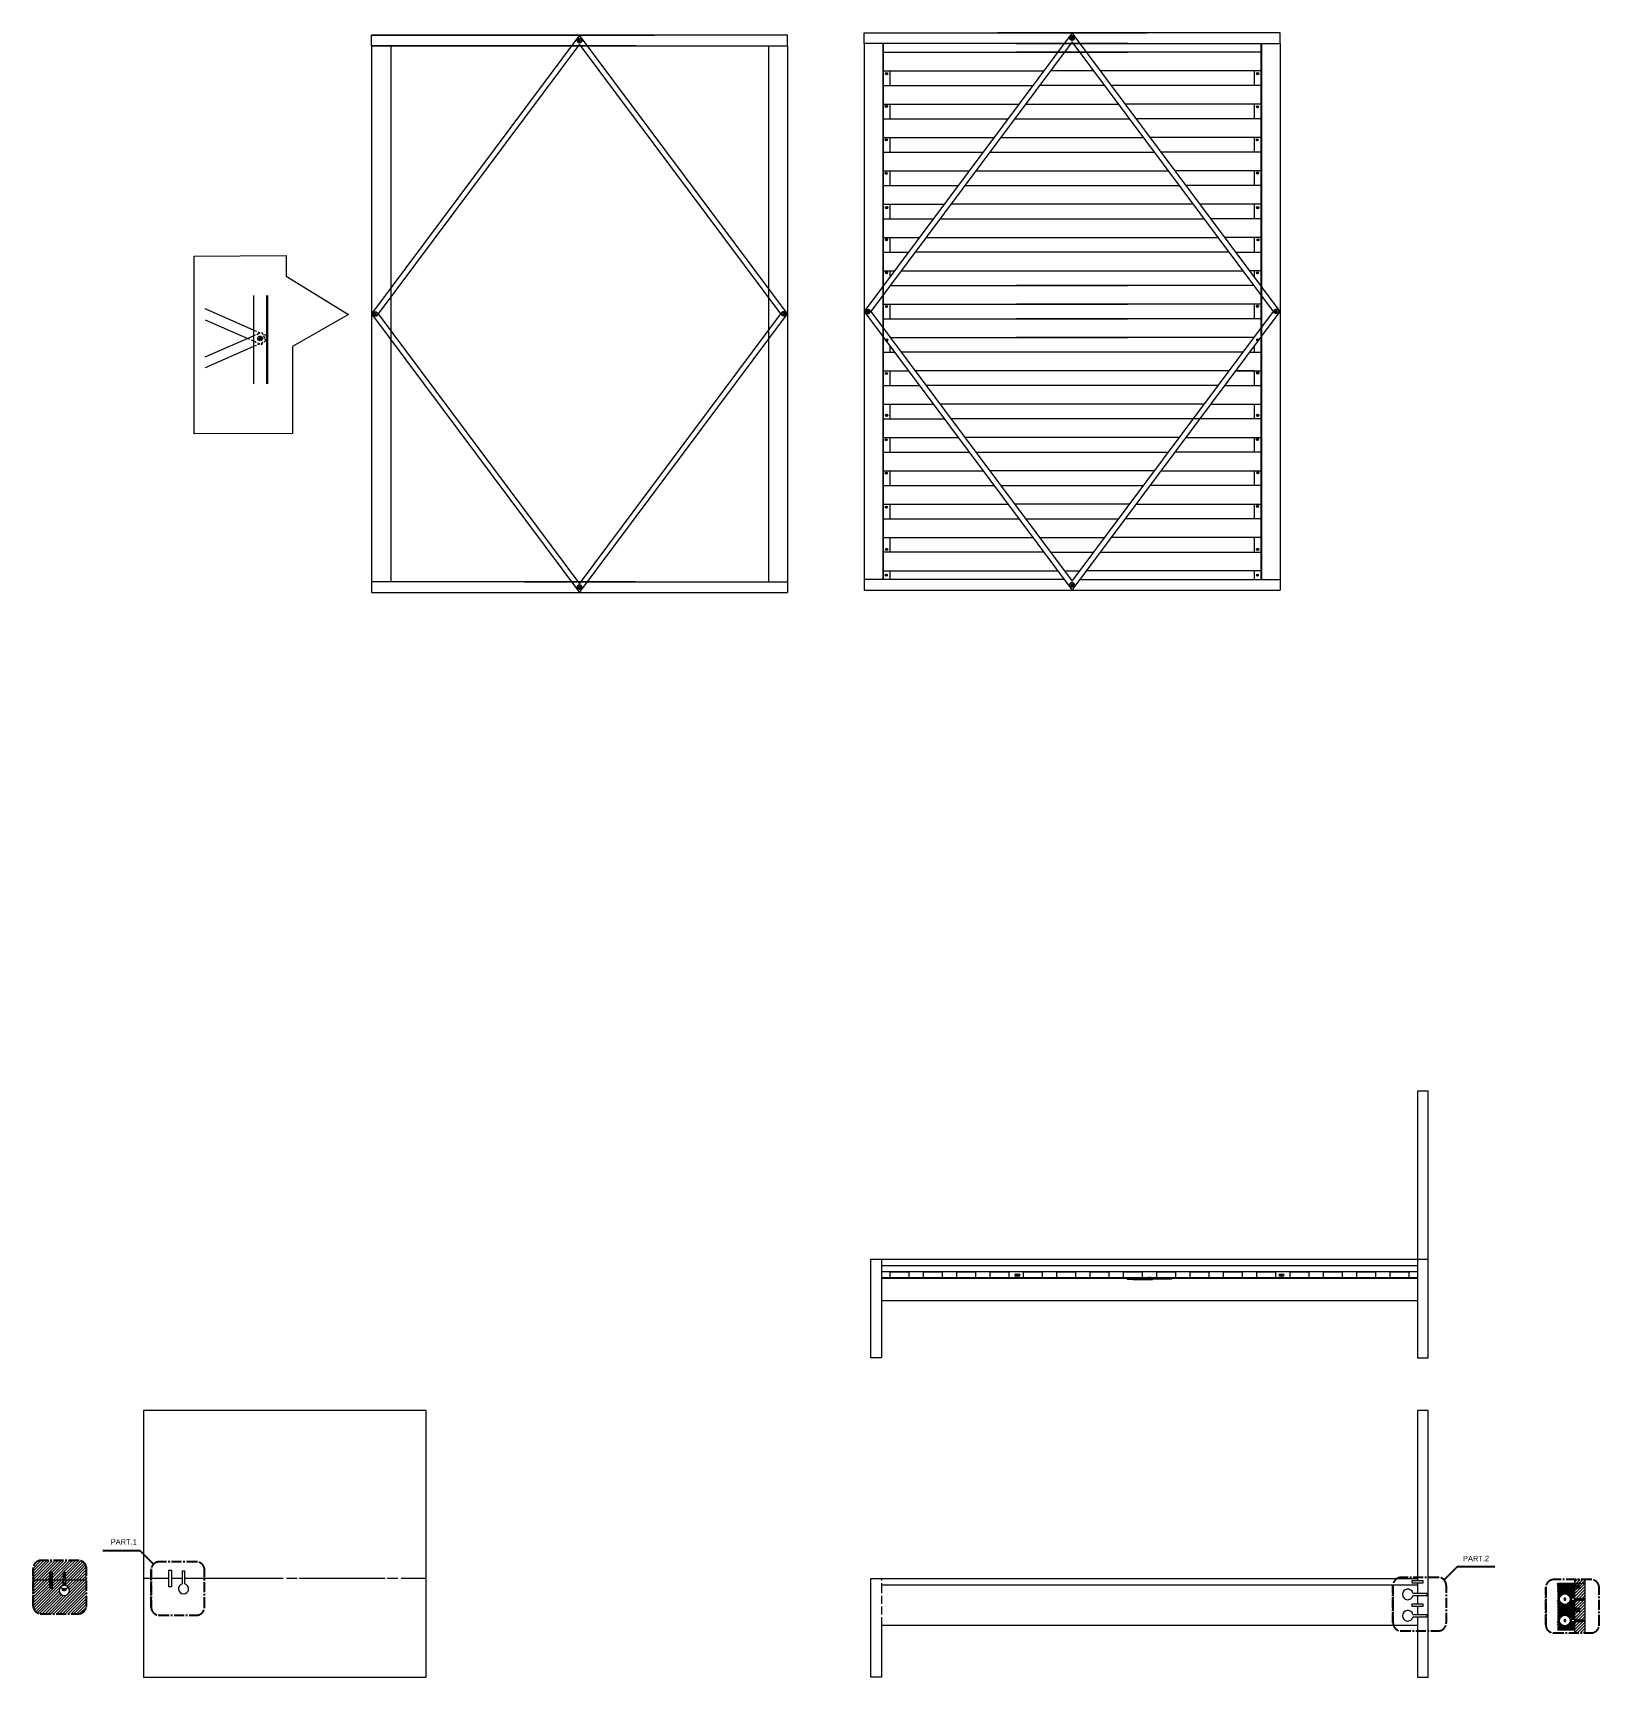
# Model space of a CAD drawing. Header units: millimetres. Extents: x -1233 to 3094, y -223 to 1764.
# Drawn here: x 2506 to 3094, y -223 to 393 of the extents above; entities that cross this region are included whole.
import ezdxf
from ezdxf.enums import TextEntityAlignment as Align

# ---------------------------------------------------------------- set-up
doc = ezdxf.new("R2010")
doc.units = ezdxf.units.MM
doc.linetypes.add('CENTER2', pattern=[1.125, 0.75, -0.125, 0.125, -0.125])
doc.linetypes.add('JIS_02_0.7', pattern=[1.35, 0.75, -0.6])
doc.layers.get('0').update_dxf_attribs({"color": 8})
doc.layers.add('A-SECT A-MCUT', color=7, linetype='Continuous', lineweight=35)
for name, color, linetype in [('campitura', 252, 'Continuous'), ('Campiture', 1, 'Continuous'), ('Struttura letto', 6, 'Continuous'), ('Vano viti', 4, 'Continuous'), ('Viti', 6, 'Continuous')]:
    doc.layers.add(name, color=color, linetype=linetype)
doc.styles.add('ARIAL', font='Arial.ttf')

# ---------------------------------------------------------------- blocks, each defined once
blk = doc.blocks.new('117327')
for p, q in [((40.06, 254.75), (40.08, 254.77)), ((40.08, 254.77), (40.08, 253.87)), ((40.28, 254.47), (40.23, 254.52)), ((40.23, 254.52), (40.23, 254.51)), ((40.24, 254.17), (40.23, 254.29)), ((40.23, 254.15), (40.24, 254.17)), ((40.24, 254.17), (40.29, 254.12)), ((40.3, 254.52), (40.28, 254.47)), ((40.31, 254.17), (40.28, 254.47)), ((40.29, 254.12), (40.31, 254.17)), ((40.35, 254.47), (40.3, 254.52)), ((40.31, 254.17), (40.36, 254.12)), ((40.37, 254.52), (40.35, 254.47)), ((40.38, 254.17), (40.35, 254.47)), ((40.36, 254.12), (40.38, 254.17)), ((40.42, 254.47), (40.37, 254.52)), ((40.38, 254.17), (40.43, 254.12)), ((40.44, 254.52), (40.42, 254.47)), ((40.45, 254.17), (40.42, 254.47)), ((40.43, 254.12), (40.45, 254.17)), ((40.49, 254.47), (40.44, 254.52)), ((40.45, 254.17), (40.5, 254.12)), ((40.51, 254.52), (40.49, 254.47)), ((40.52, 254.17), (40.49, 254.47)), ((40.5, 254.12), (40.52, 254.17)), ((40.56, 254.47), (40.51, 254.52)), ((40.52, 254.17), (40.57, 254.12)), ((40.58, 254.52), (40.56, 254.47)), ((40.59, 254.17), (40.56, 254.47)), ((40.57, 254.12), (40.59, 254.17)), ((40.63, 254.47), (40.58, 254.52)), ((40.59, 254.17), (40.64, 254.12)), ((40.65, 254.52), (40.63, 254.47)), ((40.66, 254.17), (40.63, 254.47)), ((40.64, 254.12), (40.66, 254.17)), ((40.7, 254.47), (40.65, 254.52)), ((40.66, 254.17), (40.71, 254.12)), ((40.72, 254.52), (40.7, 254.47)), ((40.73, 254.17), (40.7, 254.47)), ((40.71, 254.12), (40.73, 254.17)), ((40.77, 254.47), (40.72, 254.52)), ((40.73, 254.17), (40.78, 254.12)), ((40.8, 254.17), (40.77, 254.47)), ((40.77, 254.47), (40.8, 254.47)), ((40.78, 254.12), (40.8, 254.17)), ((40.8, 254.17), (40.8, 254.17)), ((40.83, 254.45), (40.83, 254.2))]:
    blk.add_line(p, q)
blk.add_lwpolyline([(40.08, 254.77), (40.2, 254.77, -0.414214), (40.23, 254.74), (40.23, 253.9, -0.414214), (40.2, 253.87), (40.08, 253.87), (40.06, 253.89, -0.198912), (40.03, 253.96), (40.03, 254.68)], format="xyb")
for centre, radius, start, end in [((40.13, 254.68), 0.1, 135, 180), ((40.8, 254.45), 0.025, 0, 90), ((40.8, 254.2), 0.025, 270, 0)]:
    blk.add_arc(centre, radius, start, end)
blk = doc.blocks.new('*U135')
blk.add_lwpolyline([(-0.02, 0.1), (-0.02, 0.25), (0.03, 0.1), (0.14, -0.5), (0.14, -0.65), (0.09, -0.5), (-0.02, 0.1)])
blk = doc.blocks.new('*U136')
at = {"layer": 'Viti', "color": 0, "linetype": 'ByBlock', "lineweight": -2, "transparency": 16777216}
for p in [(42.38, 270.66), (42.69, 270.66), (42.99, 270.66), (43.3, 270.66), (43.61, 270.66), (43.91, 270.66), (44.22, 270.66), (44.53, 270.66), (44.83, 270.66)]:
    blk.add_blockref('*U135', p, dxfattribs=at)
blk = doc.blocks.new('*U133')
blk.add_lwpolyline([(-0.02, 0.1), (-0.02, 0.25), (0.03, 0.1), (0.14, -0.5), (0.14, -0.65), (0.09, -0.5), (-0.02, 0.1)])
blk = doc.blocks.new('*U134')
at = {"layer": 'Viti', "color": 0, "linetype": 'ByBlock', "lineweight": -2, "transparency": 16777216}
for p in [(42.38, 270.66), (42.69, 270.66), (42.99, 270.66), (43.3, 270.66), (43.61, 270.66), (43.91, 270.66), (44.22, 270.66), (44.53, 270.66), (44.83, 270.66)]:
    blk.add_blockref('*U133', p, dxfattribs=at)
blk = doc.blocks.new('101359')
for p, q in [((40.25, 264.26), (40.25, 265.24)), ((43.85, 265.24), (43.85, 264.26)), ((43.65, 265.15), (40.45, 265.15)), ((43.65, 264.95), (40.45, 264.95)), ((43.65, 264.75), (40.45, 264.75)), ((43.65, 264.55), (40.45, 264.55)), ((43.65, 264.35), (40.45, 264.35))]:
    blk.add_line(p, q)
blk.add_lwpolyline([(44.05, 265, 0.198912), (44.02, 265.08), (43.88, 265.22, 0.198932), (43.81, 265.25), (40.29, 265.25, 0.198544), (40.22, 265.22), (40.08, 265.08, 0.199261), (40.05, 265), (40.05, 264.49, 0.198038), (40.08, 264.42), (40.22, 264.28, 0.199807), (40.29, 264.25), (43.81, 264.25, 0.198893), (43.88, 264.28), (44.02, 264.42, 0.198912), (44.05, 264.49), (44.05, 265)], format="xyb")
blk = doc.blocks.new('*U137')
blk.add_lwpolyline([(-0.01, 0.05), (0, 0.15), (0.04, 0.05), (0.13, -0.45), (0.13, -0.55), (0.08, -0.45), (-0.01, 0.05)])
blk = doc.blocks.new('*U138')
at = {"layer": 'Viti', "color": 0, "linetype": 'ByBlock', "lineweight": -2, "transparency": 16777216}
for p in [(42.38, 270.66), (42.76, 270.66), (43.15, 270.66), (43.53, 270.66), (43.91, 270.66), (44.3, 270.66), (44.68, 270.66)]:
    blk.add_blockref('*U137', p, dxfattribs=at)
blk = doc.blocks.new('101367')
for p, q in [((40.33, 268.19), (40.33, 267.01)), ((40.53, 268), (45.73, 268)), ((40.53, 267.8), (45.73, 267.8)), ((40.53, 267.6), (45.73, 267.6)), ((40.53, 267.4), (45.73, 267.4)), ((40.53, 267.2), (45.73, 267.2)), ((45.93, 268.19), (45.93, 267.01))]:
    blk.add_line(p, q)
blk.add_lwpolyline([(40.3, 268.17), (40.19, 268.06, 0.198912), (40.13, 267.92), (40.13, 267.28, 0.198912), (40.19, 267.14), (40.3, 267.03, 0.198912), (40.37, 267), (45.89, 267, 0.198912), (45.96, 267.03), (46.07, 267.14, 0.198912), (46.13, 267.28), (46.13, 267.92, 0.198912), (46.07, 268.06), (45.96, 268.17, 0.198912), (45.89, 268.2), (40.37, 268.2, 0.198912)], format="xyb", close=True)
blk = doc.blocks.new('114254')
for p, q in [((40.13, 245.68), (40.13, 244.18)), ((40.63, 245.68), (40.13, 245.68)), ((40.13, 245.3), (40.63, 245.3)), ((40.13, 244.55), (40.63, 244.55)), ((40.13, 244.18), (40.63, 244.18)), ((40.63, 245.73), (40.63, 244.13)), ((40.63, 244.18), (40.63, 245.68)), ((40.73, 245.83), (40.73, 244.03)), ((40.73, 245.83), (40.73, 245.83)), ((40.73, 244.03), (40.73, 244.03))]:
    blk.add_line(p, q)
for centre, start, end in [((40.73, 245.73), 90, 180), ((40.73, 244.13), 180, 270)]:
    blk.add_arc(centre, 0.1, start, end)

msp = doc.modelspace()

# ---------------------------------------------------------------- hatches: boundary and pattern name
at = {"layer": 'Campiture'}
h = msp.add_hatch(dxfattribs=at)
h.set_pattern_fill('ANSI31', color=256, scale=0.125)
h.set_pattern_definition([(45, (2505.7437, -1198.4162), (-0.280633, 0.280633), [])])
h.paths.add_polyline_path([(3077.84, -190.63), (3077.84, -192.51), (3077.84, -196.05), (3077.84, -205.63), (3084.33, -205.63), (3084.33, -202.66), (3082.61, -202.66, -0.875292), (3078.68, -202.13, -0.875292), (3082.61, -201.61), (3084.33, -201.61), (3084.33, -198.63), (3082.53, -198.63), (3082.33, -198.43), (3082.33, -197.83), (3082.53, -197.63), (3084.33, -197.63), (3084.33, -194.66), (3082.61, -194.66, -0.875292), (3078.68, -194.13, -0.875292), (3082.61, -193.61), (3084.33, -193.61), (3084.33, -190.63)])

# ---------------------------------------------------------------- linework, layer by layer
for p, q in [((2633.23, 388.39), (2633.23, 392.39)), ((2633.23, 392.39), (2739.23, 392.39)), ((2789.23, 392.39), (2633.23, 392.39)), ((2711.23, 392.39), (2633.23, 287.89)), ((2711.23, 389.05), (2635.72, 287.89)), ((2789.23, 287.89), (2711.23, 392.39)), ((2786.73, 287.89), (2711.23, 389.05)), ((2789.23, 388.39), (2789.23, 392.39)), ((2817.9, 389.3), (2817.9, 393.3)), ((2817.9, 393.3), (2923.9, 393.3)), ((2895.9, 393.3), (2817.9, 288.8)), ((2916.9, 389.3), (2817.9, 389.3)), ((2817.9, 389.3), (2817.9, 188.3)), ((2895.9, 389.96), (2820.4, 288.8)), ((2824.9, 389.3), (2824.9, 188.3)), ((2825.1, 389.3), (2825.1, 188.3)), ((2973.9, 393.3), (2867.9, 393.3)), ((2874.9, 389.3), (2973.9, 389.3)), ((2973.9, 288.8), (2895.9, 393.3)), ((2971.41, 288.8), (2895.9, 389.96)), ((2966.7, 389.3), (2966.7, 188.3)), ((2966.9, 389.3), (2966.9, 188.3)), ((2973.9, 389.3), (2973.9, 393.3)), ((2973.9, 389.3), (2973.9, 188.3)), ((2732.23, 388.39), (2633.23, 388.39)), ((2633.23, 388.39), (2633.23, 187.39)), ((2633.23, 388.39), (2789.23, 388.39)), ((2640.43, 388.39), (2640.43, 187.39)), ((2782.03, 388.39), (2782.03, 187.39)), ((2789.23, 388.39), (2789.23, 187.39)), ((2825.1, 386.05), (2916.7, 386.05)), ((2966.7, 386.05), (2875.1, 386.05)), ((2825.1, 379.05), (2885.26, 379.05)), ((2827.6, 379.05), (2827.6, 373.55)), ((2904.04, 379.05), (2887.76, 379.05)), ((2966.7, 379.05), (2906.54, 379.05)), ((2964.2, 379.05), (2964.2, 373.55)), ((2825.1, 373.55), (2881.16, 373.55)), ((2908.15, 373.55), (2883.65, 373.55)), ((2966.7, 373.55), (2910.64, 373.55)), ((2825.1, 366.55), (2875.93, 366.55)), ((2827.6, 366.55), (2827.6, 361.05)), ((2878.43, 366.55), (2913.37, 366.55)), ((2966.7, 366.55), (2915.87, 366.55)), ((2964.2, 366.55), (2964.2, 361.05)), ((2825.1, 361.05), (2871.83, 361.05)), ((2874.32, 361.05), (2917.48, 361.05)), ((2966.7, 361.05), (2919.97, 361.05)), ((2825.1, 354.05), (2866.6, 354.05)), ((2827.6, 354.05), (2827.6, 348.55)), ((2869.1, 354.05), (2922.7, 354.05)), ((2966.7, 354.05), (2925.2, 354.05)), ((2964.2, 354.05), (2964.2, 348.55)), ((2825.1, 348.55), (2862.5, 348.55)), ((2864.99, 348.55), (2926.81, 348.55)), ((2966.7, 348.55), (2929.3, 348.55)), ((2825.1, 341.55), (2857.27, 341.55)), ((2827.6, 341.55), (2827.6, 336.05)), ((2859.77, 341.55), (2932.03, 341.55)), ((2966.7, 341.55), (2934.53, 341.55)), ((2964.2, 341.55), (2964.2, 336.05)), ((2825.1, 336.05), (2853.17, 336.05)), ((2855.66, 336.05), (2936.14, 336.05)), ((2966.7, 336.05), (2938.63, 336.05)), ((2825.1, 329.05), (2847.94, 329.05)), ((2827.6, 329.05), (2827.6, 323.55)), ((2941.36, 329.05), (2850.44, 329.05)), ((2966.7, 329.05), (2943.86, 329.05)), ((2964.2, 329.05), (2964.2, 323.55)), ((2825.1, 323.55), (2843.84, 323.55)), ((2846.33, 323.55), (2945.47, 323.55)), ((2966.7, 323.55), (2947.96, 323.55)), ((2825.1, 316.55), (2838.61, 316.55)), ((2827.6, 316.55), (2827.6, 311.05)), ((2841.11, 316.55), (2950.69, 316.55)), ((2966.7, 316.55), (2953.19, 316.55)), ((2964.2, 316.55), (2964.2, 311.05)), ((2566.67, 309.62), (2601.23, 309.77)), ((2566.69, 242.88), (2566.67, 309.62)), ((2601.23, 309.77), (2601.25, 302.02)), ((2825.1, 311.05), (2834.51, 311.05)), ((2954.8, 311.05), (2837, 311.05)), ((2957.29, 311.05), (2966.7, 311.05)), ((2825.1, 304.05), (2829.28, 304.05)), ((2827.6, 304.05), (2827.6, 301.8)), ((2831.78, 304.05), (2960.02, 304.05)), ((2966.7, 304.05), (2962.52, 304.05)), ((2964.2, 304.05), (2964.2, 301.8)), ((2601.25, 302.02), (2624.63, 287.64)), ((2827.67, 298.55), (2916.7, 298.55)), ((2964.13, 298.55), (2875.1, 298.55)), ((2589.01, 294.87), (2589.01, 261.67)), ((2593.88, 294.87), (2593.88, 261.67)), ((2594.27, 294.87), (2594.27, 261.67)), ((2825.1, 291.55), (2916.7, 291.55)), ((2827.6, 291.55), (2827.6, 286.05)), ((2966.7, 291.55), (2875.1, 291.55)), ((2964.2, 291.55), (2964.2, 286.05)), ((2624.63, 287.64), (2603.65, 275.66)), ((2633.23, 287.89), (2711.23, 183.39)), ((2635.72, 287.89), (2711.23, 186.74)), ((2711.23, 183.39), (2789.23, 287.89)), ((2711.23, 186.74), (2786.73, 287.89)), ((2817.9, 288.8), (2895.9, 184.3)), ((2820.4, 288.8), (2895.9, 187.65)), ((2825.1, 286.05), (2916.7, 286.05)), ((2966.7, 286.05), (2875.1, 286.05)), ((2895.9, 184.3), (2973.9, 288.8)), ((2895.9, 187.65), (2971.41, 288.8)), ((2827.67, 279.05), (2916.7, 279.05)), ((2964.13, 279.05), (2875.1, 279.05)), ((2603.65, 275.66), (2603.65, 243.05)), ((2825.1, 273.55), (2829.28, 273.55)), ((2827.6, 275.81), (2827.6, 273.55)), ((2960.02, 273.55), (2831.78, 273.55)), ((2962.52, 273.55), (2966.9, 273.55)), ((2964.2, 275.81), (2964.2, 273.55)), ((2825.1, 266.55), (2834.51, 266.55)), ((2827.6, 266.55), (2827.6, 261.05)), ((2954.8, 266.55), (2837, 266.55)), ((2964.2, 266.55), (2957.29, 266.55)), ((2957.29, 266.55), (2966.7, 266.55)), ((2964.2, 266.55), (2964.2, 261.05)), ((2825.1, 261.05), (2838.61, 261.05)), ((2950.69, 261.05), (2841.11, 261.05)), ((2953.19, 261.05), (2966.7, 261.05)), ((2825.1, 254.05), (2843.84, 254.05)), ((2827.6, 254.05), (2827.6, 248.55)), ((2945.47, 254.05), (2846.33, 254.05)), ((2947.96, 254.05), (2966.7, 254.05)), ((2964.2, 254.05), (2964.2, 248.55)), ((2825.1, 248.55), (2847.94, 248.55)), ((2966.7, 248.55), (2850.44, 248.55)), ((2603.65, 243.05), (2566.69, 242.88)), ((2825.1, 241.55), (2853.17, 241.55)), ((2827.6, 241.55), (2827.6, 236.05)), ((2936.14, 241.55), (2855.66, 241.55)), ((2938.63, 241.55), (2966.7, 241.55)), ((2964.2, 241.55), (2964.2, 236.05)), ((2825.1, 236.05), (2857.27, 236.05)), ((2859.77, 236.05), (2932.03, 236.05)), ((2966.7, 236.05), (2934.53, 236.05)), ((2825.1, 229.05), (2862.5, 229.05)), ((2827.6, 229.05), (2827.6, 223.55)), ((2926.81, 229.05), (2864.99, 229.05)), ((2929.3, 229.05), (2966.7, 229.05)), ((2964.2, 229.05), (2964.2, 223.55)), ((2825.1, 223.55), (2866.6, 223.55)), ((2869.1, 223.55), (2922.7, 223.55)), ((2966.7, 223.55), (2925.2, 223.55)), ((2825.1, 216.55), (2871.83, 216.55)), ((2827.6, 216.55), (2827.6, 211.05)), ((2917.48, 216.55), (2874.32, 216.55)), ((2919.97, 216.55), (2966.7, 216.55)), ((2964.2, 216.55), (2964.2, 211.05)), ((2825.1, 211.05), (2875.93, 211.05)), ((2878.43, 211.05), (2913.37, 211.05)), ((2966.7, 211.05), (2915.87, 211.05)), ((2825.1, 204.05), (2881.16, 204.05)), ((2827.6, 204.05), (2827.6, 198.55)), ((2883.65, 204.05), (2908.15, 204.05)), ((2966.7, 204.05), (2910.64, 204.05)), ((2964.2, 204.05), (2964.2, 198.55)), ((2885.26, 198.55), (2825.1, 198.55)), ((2887.76, 198.55), (2904.04, 198.55)), ((2906.54, 198.55), (2966.7, 198.55)), ((2964.2, 198.55), (2966.7, 198.55)), ((2825.1, 191.55), (2890.49, 191.55)), ((2827.6, 191.55), (2827.6, 188.3)), ((2892.99, 191.55), (2898.82, 191.55)), ((2966.7, 191.55), (2901.31, 191.55)), ((2964.2, 191.55), (2964.2, 188.3)), ((2633.23, 187.39), (2633.23, 183.39)), ((2732.03, 187.39), (2633.23, 187.39)), ((2690.43, 187.39), (2789.23, 187.39)), ((2789.23, 187.39), (2789.23, 183.39)), ((2817.9, 188.3), (2817.9, 184.3)), ((2892.92, 188.3), (2817.9, 188.3)), ((2898.89, 188.3), (2973.9, 188.3)), ((2973.9, 188.3), (2973.9, 184.3)), ((2633.23, 183.39), (2789.23, 183.39)), ((2817.9, 184.3), (2973.9, 184.3)), ((3025.4, -66.61), (3029.4, -66.61)), ((3025.4, -71.36), (2824.4, -71.36)), ((3025.4, -73.66), (2824.4, -73.66)), ((3025.4, -73.86), (2824.4, -73.86)), ((2918.71, -74.06), (2923.72, -74.06)), ((2824.4, -82.11), (3025.4, -82.11)), ((3084.33, -188.13), (3088.33, -188.13)), ((2824.4, -203.84), (3025.4, -203.84)), ((3077.84, -205.63), (3084.33, -205.63))]:
    msp.add_line(p, q)
for points in [[(2711.34, 390.06), (2711.34, 390.3, -0.414214), (2711.36, 390.32), (2711.6, 390.32, 0.414214), (2711.62, 390.34), (2711.62, 390.49, 0.414214), (2711.6, 390.51), (2711.36, 390.51, -0.414214), (2711.34, 390.53), (2711.34, 390.77, 0.414214), (2711.32, 390.79), (2711.16, 390.79, 0.414214), (2711.15, 390.77), (2711.15, 390.53, -0.414214), (2711.13, 390.51), (2710.88, 390.51, 0.414214), (2710.87, 390.49), (2710.87, 390.34, 0.414214), (2710.88, 390.32), (2711.13, 390.32, -0.414214), (2711.15, 390.3), (2711.15, 390.06, 0.414214), (2711.16, 390.04), (2711.32, 390.04, 0.414214)], [(2896.02, 390.97), (2896.02, 391.21, -0.414214), (2896.04, 391.23), (2896.28, 391.23, 0.414214), (2896.3, 391.25), (2896.3, 391.4, 0.414214), (2896.28, 391.42), (2896.04, 391.42, -0.414214), (2896.02, 391.44), (2896.02, 391.68, 0.414214), (2896, 391.7), (2895.84, 391.7, 0.414214), (2895.82, 391.68), (2895.82, 391.44, -0.414214), (2895.8, 391.42), (2895.56, 391.42, 0.414214), (2895.54, 391.4), (2895.54, 391.25, 0.414214), (2895.56, 391.23), (2895.8, 391.23, -0.414214), (2895.82, 391.21), (2895.82, 390.97, 0.414214), (2895.84, 390.95), (2896, 390.95, 0.414214)], [(2826.4, 327.53), (2826.4, 327.65, -0.414214), (2826.41, 327.66), (2826.53, 327.66, 0.414214), (2826.54, 327.67), (2826.54, 327.75, 0.414214), (2826.53, 327.76), (2826.41, 327.76, -0.414214), (2826.4, 327.77), (2826.4, 327.9, 0.414214), (2826.39, 327.91), (2826.31, 327.91, 0.414214), (2826.3, 327.9), (2826.3, 327.77, -0.414214), (2826.29, 327.76), (2826.17, 327.76, 0.414214), (2826.16, 327.75), (2826.16, 327.67, 0.414214), (2826.17, 327.66), (2826.29, 327.66, -0.414214), (2826.3, 327.65), (2826.3, 327.53, 0.414214), (2826.31, 327.52), (2826.39, 327.52, 0.414214)], [(2965.4, 327.53), (2965.4, 327.65, 0.414214), (2965.39, 327.66), (2965.27, 327.66, -0.414214), (2965.26, 327.67), (2965.26, 327.75, -0.414214), (2965.27, 327.76), (2965.39, 327.76, 0.414214), (2965.4, 327.77), (2965.4, 327.9, -0.414214), (2965.41, 327.91), (2965.49, 327.91, -0.414214), (2965.5, 327.9), (2965.5, 327.77, 0.414214), (2965.51, 327.76), (2965.63, 327.76, -0.414214), (2965.64, 327.75), (2965.64, 327.67, -0.414214), (2965.63, 327.66), (2965.51, 327.66, 0.414214), (2965.5, 327.65), (2965.5, 327.53, -0.414214), (2965.49, 327.52), (2965.41, 327.52, -0.414214)], [(2634.72, 287.51), (2634.72, 287.76, -0.414214), (2634.74, 287.78), (2634.98, 287.78, 0.414214), (2635, 287.79), (2635, 287.95, 0.414214), (2634.98, 287.97), (2634.74, 287.97, -0.414214), (2634.72, 287.99), (2634.72, 288.23, 0.414214), (2634.7, 288.25), (2634.54, 288.25, 0.414214), (2634.52, 288.23), (2634.52, 287.99, -0.414214), (2634.51, 287.97), (2634.26, 287.97, 0.414214), (2634.24, 287.95), (2634.24, 287.79, 0.414214), (2634.26, 287.78), (2634.51, 287.78, -0.414214), (2634.52, 287.76), (2634.52, 287.51, 0.414214), (2634.54, 287.5), (2634.7, 287.5, 0.414214)], [(2787.88, 287.59), (2787.88, 287.84, -0.414214), (2787.9, 287.85), (2788.14, 287.85, 0.414214), (2788.16, 287.87), (2788.16, 288.03, 0.414214), (2788.14, 288.05), (2787.9, 288.05, -0.414214), (2787.88, 288.07), (2787.88, 288.31, 0.414214), (2787.86, 288.33), (2787.7, 288.33, 0.414214), (2787.68, 288.31), (2787.68, 288.07, -0.414214), (2787.66, 288.05), (2787.42, 288.05, 0.414214), (2787.4, 288.03), (2787.4, 287.87, 0.414214), (2787.42, 287.85), (2787.66, 287.85, -0.414214), (2787.68, 287.84), (2787.68, 287.59, 0.414214), (2787.7, 287.57), (2787.86, 287.57, 0.414214)], [(2819.4, 288.43), (2819.4, 288.67, -0.414214), (2819.41, 288.69), (2819.66, 288.69, 0.414214), (2819.68, 288.71), (2819.68, 288.86, 0.414214), (2819.66, 288.88), (2819.41, 288.88, -0.414214), (2819.4, 288.9), (2819.4, 289.14, 0.414214), (2819.38, 289.16), (2819.22, 289.16, 0.414214), (2819.2, 289.14), (2819.2, 288.9, -0.414214), (2819.18, 288.88), (2818.94, 288.88, 0.414214), (2818.92, 288.86), (2818.92, 288.71, 0.414214), (2818.94, 288.69), (2819.18, 288.69, -0.414214), (2819.2, 288.67), (2819.2, 288.43, 0.414214), (2819.22, 288.41), (2819.38, 288.41, 0.414214)], [(2972.55, 288.51), (2972.55, 288.75, -0.414214), (2972.57, 288.77), (2972.81, 288.77, 0.414214), (2972.83, 288.79), (2972.83, 288.94, 0.414214), (2972.81, 288.96), (2972.57, 288.96, -0.414214), (2972.55, 288.98), (2972.55, 289.22, 0.414214), (2972.53, 289.24), (2972.38, 289.24, 0.414214), (2972.36, 289.22), (2972.36, 288.98, -0.414214), (2972.34, 288.96), (2972.1, 288.96, 0.414214), (2972.08, 288.94), (2972.08, 288.79, 0.414214), (2972.1, 288.77), (2972.34, 288.77, -0.414214), (2972.36, 288.75), (2972.36, 288.51, 0.414214), (2972.38, 288.49), (2972.53, 288.49, 0.414214)], [(2591.54, 278.38), (2591.54, 278.62, -0.414214), (2591.56, 278.64), (2591.8, 278.64, 0.414214), (2591.82, 278.66), (2591.82, 278.82, 0.414214), (2591.8, 278.84), (2591.56, 278.84, -0.414214), (2591.54, 278.86), (2591.54, 279.1, 0.414214), (2591.52, 279.12), (2591.37, 279.12, 0.414214), (2591.35, 279.1), (2591.35, 278.86, -0.414214), (2591.33, 278.84), (2591.09, 278.84, 0.414214), (2591.07, 278.82), (2591.07, 278.66, 0.414214), (2591.09, 278.64), (2591.33, 278.64, -0.414214), (2591.35, 278.62), (2591.35, 278.38, 0.414214), (2591.37, 278.36), (2591.52, 278.36, 0.414214)], [(2826.4, 249.71), (2826.4, 249.84, -0.414214), (2826.41, 249.85), (2826.53, 249.85, 0.414214), (2826.54, 249.86), (2826.54, 249.94, 0.414214), (2826.53, 249.95), (2826.41, 249.95, -0.414214), (2826.4, 249.96), (2826.4, 250.08, 0.414214), (2826.39, 250.09), (2826.31, 250.09, 0.414214), (2826.3, 250.08), (2826.3, 249.96, -0.414214), (2826.29, 249.95), (2826.17, 249.95, 0.414214), (2826.16, 249.94), (2826.16, 249.86, 0.414214), (2826.17, 249.85), (2826.29, 249.85, -0.414214), (2826.3, 249.84), (2826.3, 249.71, 0.414214), (2826.31, 249.7), (2826.39, 249.7, 0.414214)], [(2965.4, 249.71), (2965.4, 249.84, 0.414214), (2965.39, 249.85), (2965.27, 249.85, -0.414214), (2965.26, 249.86), (2965.26, 249.94, -0.414214), (2965.27, 249.95), (2965.39, 249.95, 0.414214), (2965.4, 249.96), (2965.4, 250.08, -0.414214), (2965.41, 250.09), (2965.49, 250.09, -0.414214), (2965.5, 250.08), (2965.5, 249.96, 0.414214), (2965.51, 249.95), (2965.63, 249.95, -0.414214), (2965.64, 249.94), (2965.64, 249.86, -0.414214), (2965.63, 249.85), (2965.51, 249.85, 0.414214), (2965.5, 249.84), (2965.5, 249.71, -0.414214), (2965.49, 249.7), (2965.41, 249.7, -0.414214)], [(2711.29, 185.08), (2711.29, 185.32, -0.414214), (2711.31, 185.34), (2711.56, 185.34, 0.414214), (2711.58, 185.36), (2711.58, 185.51, 0.414214), (2711.56, 185.53), (2711.31, 185.53, -0.414214), (2711.29, 185.55), (2711.29, 185.79, 0.414214), (2711.28, 185.81), (2711.12, 185.81, 0.414214), (2711.1, 185.79), (2711.1, 185.55, -0.414214), (2711.08, 185.53), (2710.84, 185.53, 0.414214), (2710.82, 185.51), (2710.82, 185.36, 0.414214), (2710.84, 185.34), (2711.08, 185.34, -0.414214), (2711.1, 185.32), (2711.1, 185.08, 0.414214), (2711.12, 185.06), (2711.28, 185.06, 0.414214)], [(2895.97, 185.99), (2895.97, 186.23, -0.414214), (2895.99, 186.25), (2896.23, 186.25, 0.414214), (2896.25, 186.27), (2896.25, 186.43, 0.414214), (2896.23, 186.45), (2895.99, 186.45, -0.414214), (2895.97, 186.47), (2895.97, 186.71, 0.414214), (2895.95, 186.73), (2895.8, 186.73, 0.414214), (2895.78, 186.71), (2895.78, 186.47, -0.414214), (2895.76, 186.45), (2895.52, 186.45, 0.414214), (2895.5, 186.43), (2895.5, 186.27, 0.414214), (2895.52, 186.25), (2895.76, 186.25, -0.414214), (2895.78, 186.23), (2895.78, 185.99, 0.414214), (2895.8, 185.97), (2895.95, 185.97, 0.414214)], [(2875.58, -72.56), (2875.46, -72.56, -0.414214), (2875.45, -72.55), (2875.45, -72.42, 0.414214), (2875.44, -72.41), (2875.36, -72.41, 0.414214), (2875.35, -72.42), (2875.35, -72.55, -0.414214), (2875.34, -72.56), (2875.21, -72.56, 0.414214), (2875.2, -72.57), (2875.2, -72.65, 0.414214), (2875.21, -72.66), (2875.34, -72.66, -0.414214), (2875.35, -72.67), (2875.35, -72.79, 0.414214), (2875.36, -72.8), (2875.44, -72.8, 0.414214), (2875.45, -72.79), (2875.45, -72.67, -0.414214), (2875.46, -72.66), (2875.58, -72.66, 0.414214), (2875.59, -72.65), (2875.59, -72.57, 0.414214)], [(2974.58, -72.56), (2974.46, -72.56, -0.414214), (2974.45, -72.55), (2974.45, -72.42, 0.414214), (2974.44, -72.41), (2974.36, -72.41, 0.414214), (2974.35, -72.42), (2974.35, -72.55, -0.414214), (2974.34, -72.56), (2974.21, -72.56, 0.414214), (2974.2, -72.57), (2974.2, -72.65, 0.414214), (2974.21, -72.66), (2974.34, -72.66, -0.414214), (2974.35, -72.67), (2974.35, -72.79, 0.414214), (2974.36, -72.8), (2974.44, -72.8, 0.414214), (2974.45, -72.79), (2974.45, -72.67, -0.414214), (2974.46, -72.66), (2974.58, -72.66, 0.414214), (2974.59, -72.65), (2974.59, -72.57, 0.414214)]]:
    msp.add_lwpolyline(points, format="xyb", close=True)
for points in [[(2589.01, 281.82), (2570.83, 289.76)], [(2570.83, 285.72), (2586.81, 278.74)], [(2570.83, 271.76), (2589.01, 279.7)], [(2589.01, 275.65), (2570.83, 267.71)], [(3025.4, -103.61), (3029.4, -103.61), (3029.4, -3.61), (3025.4, -3.61), (3025.4, -103.61)], [(2820.4, -103.61), (2820.4, -66.61), (2824.4, -66.61), (2824.4, -103.61), (2820.4, -103.61)], [(2824.4, -66.61), (3025.4, -66.61), (3025.4, -69.11), (2824.4, -69.11)], [(2874.72, -72.28), (2875.02, -72.28)], [(2875.02, -72.93), (2874.72, -72.93)], [(2875.78, -72.28), (2876.07, -72.28)], [(2876.07, -72.93), (2875.78, -72.93)], [(2931.09, -74.06), (2923.72, -74.06), (2923.72, -73.86)], [(2933.16, -73.86), (2933.16, -74.06), (2931.09, -74.06), (2931.09, -73.86)], [(2973.72, -72.28), (2974.02, -72.28)], [(2974.02, -72.93), (2973.72, -72.93)], [(2974.78, -72.28), (2975.07, -72.28)], [(2975.07, -72.93), (2974.78, -72.93)], [(2916.63, -74.06), (2918.71, -74.06), (2918.71, -74.26), (2916.63, -74.26), (2916.63, -74.06)], [(2918.71, -74.26), (2926.07, -74.26), (2926.07, -74.06)], [(2653.74, -186.34), (2653.74, -123.34), (2547.74, -123.34), (2547.74, -186.34)], [(3025.4, -223.34), (3029.4, -223.34), (3029.4, -123.34), (3025.4, -123.34), (3025.4, -187.09)], [(2557.14, -186.34), (2547.74, -186.34), (2547.74, -223.34), (2653.74, -223.34)], [(2562.34, -186.34), (2558.34, -186.34)], [(2600.14, -186.34), (2563.14, -186.34)], [(2605.34, -186.34), (2601.34, -186.34)], [(2638.34, -186.34), (2606.14, -186.34)], [(2643.14, -186.34), (2639.14, -186.34)], [(2653.74, -223.34), (2653.74, -186.34), (2644.34, -186.34)], [(2820.4, -223.34), (2820.4, -186.34), (2824.4, -186.34), (2824.4, -187.09)], [(2824.4, -186.34), (3025.4, -186.34), (3025.4, -187.09)], [(2824.4, -188.09), (2824.4, -191.82)], [(3025.4, -188.09), (3025.4, -188.84), (2824.4, -188.84)], [(3025.4, -188.09), (3025.4, -191.82)], [(3077.84, -188.13), (3084.33, -188.13), (3084.33, -188.88)], [(3084.33, -189.88), (3084.33, -190.63), (3077.84, -190.63)], [(3084.33, -186.77), (3084.33, -188.88)], [(3084.33, -189.88), (3084.33, -193.61)], [(3088.33, -206.77), (3088.33, -186.77)], [(2824.4, -192.87), (2824.4, -195.84)], [(2824.4, -196.84), (2824.4, -199.82)], [(3025.4, -192.87), (3025.4, -195.84)], [(3025.4, -196.84), (3025.4, -199.82)], [(3084.33, -194.66), (3084.33, -197.63)], [(2824.4, -200.87), (2824.4, -223.34), (2820.4, -223.34)], [(3025.4, -200.87), (3025.4, -223.34)], [(3084.33, -198.63), (3084.33, -201.61)], [(3084.33, -202.66), (3084.33, -206.77)]]:
    msp.add_lwpolyline(points)
at = {"linetype": 'JIS_02_0.7'}
for points in [[(2586.81, 278.74), (2592.06, 276.45, 0.414214), (2592.08, 276.46), (2592.37, 277.12)], [(2589.01, 279.7), (2590.84, 280.5), (2592.06, 281.03, -0.414214), (2592.08, 281.02), (2593.55, 277.66, -0.414214), (2593.54, 277.63), (2592.45, 277.15), (2589.01, 275.65)], [(2593.08, 278.74), (2593.55, 279.82, 0.414214), (2593.54, 279.84), (2592.45, 280.32), (2592.37, 280.35)]]:
    msp.add_lwpolyline(points, format="xyb", dxfattribs=at)
msp.add_lwpolyline([(2591.44, 280.76), (2589.01, 281.82)], dxfattribs=at)
for points in [[(2827.65, -71.36), (2834.65, -71.36), (2834.65, -73.66), (2827.65, -73.66)], [(2840.15, -71.36), (2847.15, -71.36), (2847.15, -73.66), (2840.15, -73.66)], [(2852.65, -71.36), (2859.65, -71.36), (2859.65, -73.66), (2852.65, -73.66)], [(2865.15, -71.36), (2872.15, -71.36), (2872.15, -73.66), (2865.15, -73.66)], [(2877.65, -71.36), (2884.65, -71.36), (2884.65, -73.66), (2877.65, -73.66)], [(2890.15, -71.36), (2897.15, -71.36), (2897.15, -73.66), (2890.15, -73.66)], [(2902.65, -71.36), (2909.65, -71.36), (2909.65, -73.66), (2902.65, -73.66)], [(2915.15, -71.36), (2922.15, -71.36), (2922.15, -73.66), (2915.15, -73.66)], [(2927.65, -71.36), (2934.65, -71.36), (2934.65, -73.66), (2927.65, -73.66)], [(2940.15, -71.36), (2947.15, -71.36), (2947.15, -73.66), (2940.15, -73.66)], [(2952.65, -71.36), (2959.65, -71.36), (2959.65, -73.66), (2952.65, -73.66)], [(2965.15, -71.36), (2972.15, -71.36), (2972.15, -73.66), (2965.15, -73.66)], [(2977.65, -71.36), (2984.65, -71.36), (2984.65, -73.66), (2977.65, -73.66)], [(2990.15, -71.36), (2997.15, -71.36), (2997.15, -73.66), (2990.15, -73.66)], [(3002.65, -71.36), (3009.65, -71.36), (3009.65, -73.66), (3002.65, -73.66)], [(3015.15, -71.36), (3022.15, -71.36), (3022.15, -73.66), (3015.15, -73.66)]]:
    msp.add_lwpolyline(points, close=True)
for centre, radius in [((2711.24, 390.41), 0.877), ((2711.24, 390.41), 0.774), ((2895.92, 391.33), 0.877), ((2895.92, 391.33), 0.774), ((2826.35, 378.02), 0.396), ((2826.35, 378.02), 0.293), ((2965.45, 378.02), 0.396), ((2965.45, 378.02), 0.293), ((2826.27, 365.76), 0.396), ((2826.27, 365.76), 0.293), ((2965.41, 365.54), 0.396), ((2965.41, 365.54), 0.293), ((2826.22, 353.22), 0.396), ((2826.22, 353.22), 0.293), ((2965.31, 353.2), 0.396), ((2965.31, 353.2), 0.293), ((2826.19, 340.66), 0.396), ((2826.19, 340.66), 0.293), ((2965.41, 340.76), 0.396), ((2965.41, 340.76), 0.293), ((2826.35, 327.71), 0.45), ((2826.35, 327.71), 0.397), ((2965.45, 327.71), 0.45), ((2965.45, 327.71), 0.397), ((2826.3, 315.74), 0.396), ((2826.3, 315.74), 0.293), ((2965.63, 315.69), 0.396), ((2965.63, 315.69), 0.293), ((2826.3, 303.35), 0.396), ((2826.3, 303.35), 0.293), ((2965.43, 303.33), 0.396), ((2965.43, 303.33), 0.293), ((2826.28, 290.7), 0.396), ((2826.28, 290.7), 0.293), ((2965.43, 290.77), 0.396), ((2965.43, 290.77), 0.293), ((2634.62, 287.87), 0.877), ((2634.62, 287.87), 0.774), ((2787.78, 287.95), 0.877), ((2787.78, 287.95), 0.774), ((2819.3, 288.79), 0.877), ((2819.3, 288.79), 0.774), ((2972.46, 288.86), 0.877), ((2972.46, 288.86), 0.774), ((2591.44, 278.74), 0.877), ((2591.44, 278.74), 0.774), ((2826.36, 278.12), 0.396), ((2826.36, 278.12), 0.293), ((2965.44, 278.2), 0.396), ((2965.44, 278.2), 0.293), ((2826.26, 265.59), 0.396), ((2826.26, 265.59), 0.293), ((2965.49, 265.76), 0.396), ((2965.49, 265.76), 0.293), ((2826.35, 249.9), 0.45), ((2826.35, 249.9), 0.397), ((2965.45, 249.9), 0.45), ((2965.45, 249.9), 0.397), ((2826.16, 240.71), 0.396), ((2826.16, 240.71), 0.293), ((2965.37, 240.78), 0.396), ((2965.37, 240.78), 0.293), ((2826.27, 228.19), 0.396), ((2826.27, 228.19), 0.293), ((2965.57, 228.29), 0.396), ((2965.57, 228.29), 0.293), ((2826.27, 215.44), 0.396), ((2965.41, 215.74), 0.396), ((2965.41, 215.74), 0.293), ((2826.27, 215.44), 0.293), ((2826.35, 199.59), 0.396), ((2826.35, 199.59), 0.293), ((2965.45, 199.59), 0.396), ((2965.45, 199.59), 0.293), ((2711.2, 185.44), 0.877), ((2711.2, 185.44), 0.774), ((2826.22, 189.91), 0.396), ((2826.22, 189.91), 0.293), ((2895.87, 186.35), 0.877), ((2895.87, 186.35), 0.774), ((2965.41, 189.93), 0.396), ((2965.41, 189.93), 0.293), ((2875.4, -72.61), 0.5), ((2974.4, -72.61), 0.5)]:
    msp.add_circle(centre, radius)
for centre, start, end in [((2874.72, -72.61), 90, 270), ((2876.07, -72.61), 270, 90), ((2973.72, -72.61), 90, 270), ((2975.07, -72.61), 270, 90)]:
    msp.add_arc(centre, 0.325, start, end)
at = {"layer": 'A-SECT A-MCUT'}
for p, q in [((2546.49, -176), (2532.49, -176)), ((2546.49, -176), (2532.49, -176)), ((2546.49, -176), (2551.49, -181)), ((2546.49, -176), (2551.49, -181)), ((3040.35, -181.86), (3035.35, -186.86)), ((3040.35, -181.86), (3035.35, -186.86)), ((3040.35, -181.86), (3054.35, -181.86)), ((3040.35, -181.86), (3054.35, -181.86))]:
    msp.add_line(p, q, dxfattribs=at)
at = {"layer": 'A-SECT A-MCUT', "linetype": 'CENTER2', "ltscale": 5}
for points in [[(2506.33, -196.58, 0.414214), (2509.33, -199.58), (2523.33, -199.58, 0.414214), (2526.33, -196.58), (2526.33, -182.58, 0.414214), (2523.33, -179.58), (2509.33, -179.58, 0.414214), (2506.33, -182.58), (2506.33, -196.58), (2506.33, -182.58)], [(2550.61, -197.12, 0.414214), (2553.61, -200.12), (2567.61, -200.12, 0.414214), (2570.61, -197.12), (2570.61, -183.12, 0.414214), (2567.61, -180.12), (2553.61, -180.12, 0.414214), (2550.61, -183.12), (2550.61, -197.12), (2550.61, -183.12)], [(3016.22, -202.98, 0.414214), (3019.22, -205.98), (3033.22, -205.98, 0.414214), (3036.22, -202.98), (3036.22, -188.98, 0.414214), (3033.22, -185.98), (3019.22, -185.98, 0.414214), (3016.22, -188.98), (3016.22, -202.98), (3016.22, -188.98)], [(3073.5, -203.77, 0.414214), (3076.5, -206.77), (3090.5, -206.77, 0.414214), (3093.5, -203.77), (3093.5, -189.77, 0.414214), (3090.5, -186.77), (3076.5, -186.77, 0.414214), (3073.5, -189.77), (3073.5, -203.77), (3073.5, -189.77)]]:
    msp.add_lwpolyline(points, format="xyb", dxfattribs=at)
at = {"layer": 'campitura', "color": 175, "linetype": 'Continuous'}
for p, q in [((2513.65, -187.1), (2513.8, -186.95)), ((3077.84, -190.78), (3077.99, -190.63)), ((3077.84, -191.9), (3079.11, -190.63)), ((3077.84, -193.03), (3080.23, -190.63)), ((3079.35, -192.64), (3081.35, -190.63)), ((3080.96, -192.15), (3082.48, -190.63)), ((3081.77, -192.46), (3083.6, -190.63)), ((3082.34, -193.02), (3084.33, -191.03)), ((3088.21, -188.13), (3088.33, -188.01)), ((3077.84, -194.15), (3079.18, -192.8)), ((3077.84, -195.27), (3078.7, -194.41)), ((3077.84, -200.89), (3084.06, -194.66)), ((3077.84, -196.39), (3079, -195.23)), ((3077.84, -199.76), (3081.84, -195.76)), ((3077.84, -197.52), (3079.56, -195.79)), ((3077.84, -198.64), (3080.37, -196.11)), ((3082.31, -195.29), (3082.94, -194.66)), ((3082.87, -193.61), (3084.33, -192.15)), ((3083.99, -193.61), (3084.33, -193.27)), ((3084.33, -194.39), (3084.43, -194.29)), ((3084.89, -193.83), (3084.96, -193.76)), ((3077.84, -203.13), (3078.68, -202.28)), ((3077.84, -204.25), (3078.95, -203.14)), ((3080.83, -200.14), (3082.43, -198.54)), ((3080.95, -205.63), (3083.92, -202.66)), ((3081.68, -200.4), (3083.46, -198.63)), ((3082.07, -205.63), (3084.33, -203.37)), ((3082.5, -202.96), (3082.8, -202.66)), ((3077.84, -205.38), (3079.48, -203.73)), ((3078.7, -205.63), (3080.25, -204.09)), ((3079.82, -205.63), (3081.5, -203.96)), ((3083.19, -205.63), (3084.33, -204.5)), ((3084.31, -205.63), (3084.33, -205.62))]:
    msp.add_line(p, q, dxfattribs=at)
at = {"layer": 'Campiture', "linetype": 'Continuous'}
for p, q in [((2506.25, -186.95), (2513.47, -179.74)), ((2506.33, -182.56), (2509.16, -179.74)), ((2506.33, -183.64), (2510.24, -179.74)), ((2506.33, -184.72), (2511.31, -179.74)), ((2506.33, -185.8), (2512.39, -179.74)), ((2507.33, -186.95), (2514.55, -179.74)), ((2508.41, -186.95), (2515.62, -179.74)), ((2509.49, -186.95), (2516.7, -179.74)), ((2513.51, -184.01), (2517.78, -179.74)), ((2513.65, -184.94), (2518.86, -179.74)), ((2513.65, -186.02), (2519.93, -179.74)), ((2513.8, -186.95), (2521.01, -179.74)), ((2514.87, -186.95), (2517.75, -184.08)), ((2517.78, -184.04), (2522.09, -179.74)), ((2518.35, -184.56), (2523.17, -179.74)), ((2518.35, -185.63), (2524.25, -179.74)), ((2518.35, -186.71), (2524.98, -180.07)), ((2519.19, -186.95), (2525.56, -180.57)), ((2520.26, -186.95), (2526, -181.21)), ((2521.34, -186.95), (2526.28, -182.01)), ((2522.42, -186.95), (2526.33, -183.04)), ((2523.5, -186.95), (2526.33, -184.12)), ((2506.27, -190.17), (2509.49, -186.95)), ((2506.33, -187.95), (2507.33, -186.95)), ((2506.33, -189.03), (2508.41, -186.95)), ((2506.33, -191.18), (2510.56, -186.95)), ((2506.33, -192.26), (2511.64, -186.95)), ((2506.33, -193.34), (2512.45, -187.22)), ((2506.33, -194.42), (2512.45, -188.3)), ((2506.33, -195.5), (2512.45, -189.38)), ((2506.33, -196.58), (2512.95, -189.95)), ((2506.48, -197.5), (2517.03, -186.95)), ((2506.83, -198.23), (2517.65, -187.41)), ((2507.33, -198.81), (2517.65, -188.49)), ((2507.97, -199.25), (2516.16, -191.06)), ((2510.56, -186.95), (2512.45, -185.07)), ((2511.64, -186.95), (2512.45, -186.14)), ((2513.02, -199.58), (2525.65, -186.95)), ((2513.65, -188.18), (2514.87, -186.95)), ((2513.65, -189.25), (2515.95, -186.95)), ((2514.1, -199.58), (2526.33, -187.35)), ((2515.18, -199.58), (2526.33, -188.43)), ((2515.95, -186.95), (2517.75, -185.16)), ((2516.26, -199.58), (2526.33, -189.5)), ((2517.03, -186.95), (2517.75, -186.23)), ((2517.34, -199.58), (2526.33, -190.58)), ((2518.45, -187.69), (2519.19, -186.95)), ((2518.45, -188.77), (2520.26, -186.95)), ((2519.06, -189.23), (2521.34, -186.95)), ((2519.59, -191.94), (2524.57, -186.95)), ((2519.61, -189.76), (2522.42, -186.95)), ((2519.92, -190.53), (2523.5, -186.95)), ((2524.57, -186.95), (2526.33, -185.19)), ((2525.65, -186.95), (2526.33, -186.27)), ((3077.84, -188.54), (3078.24, -188.13)), ((3077.84, -189.66), (3079.36, -188.13)), ((3077.84, -188.31), (3078.02, -188.13)), ((3077.84, -188.54), (3078.24, -188.13)), ((3077.84, -188.76), (3078.46, -188.13)), ((3077.84, -188.99), (3078.69, -188.13)), ((3077.84, -189.21), (3078.91, -188.13)), ((3077.84, -189.44), (3079.14, -188.13)), ((3077.84, -189.66), (3079.36, -188.13)), ((3077.84, -189.88), (3079.59, -188.13)), ((3077.84, -190.11), (3079.81, -188.13)), ((3077.84, -190.33), (3080.04, -188.13)), ((3077.84, -190.56), (3080.26, -188.13)), ((3077.99, -190.63), (3080.49, -188.13)), ((3077.99, -190.63), (3080.49, -188.13)), ((3078.21, -190.63), (3080.71, -188.13)), ((3078.43, -190.63), (3080.93, -188.13)), ((3078.66, -190.63), (3081.16, -188.13)), ((3078.88, -190.63), (3081.38, -188.13)), ((3079.11, -190.63), (3081.61, -188.13)), ((3079.11, -190.63), (3081.61, -188.13)), ((3079.33, -190.63), (3081.83, -188.13)), ((3079.56, -190.63), (3082.06, -188.13)), ((3079.78, -190.63), (3082.28, -188.13)), ((3080.01, -190.63), (3082.51, -188.13)), ((3080.23, -190.63), (3082.73, -188.13)), ((3080.23, -190.63), (3082.73, -188.13)), ((3080.45, -190.63), (3082.95, -188.13)), ((3080.68, -190.63), (3083.18, -188.13)), ((3080.9, -190.63), (3082.33, -189.21)), ((3081.13, -190.63), (3082.33, -189.38)), ((3081.35, -190.63), (3082.33, -189.64)), ((3081.35, -190.63), (3082.33, -189.66)), ((3081.58, -190.63), (3082.43, -189.78)), ((3081.8, -190.63), (3082.55, -189.88)), ((3082.03, -190.63), (3082.78, -189.88)), ((3082.25, -190.63), (3083, -189.88)), ((3082.48, -190.63), (3083.23, -189.88)), ((3082.48, -190.63), (3083.23, -189.88)), ((3082.65, -188.88), (3083.4, -188.13)), ((3082.7, -190.63), (3083.45, -189.88)), ((3082.88, -188.88), (3083.63, -188.13)), ((3082.92, -190.63), (3083.67, -189.88)), ((3083.1, -188.88), (3083.85, -188.13)), ((3083.1, -188.88), (3083.85, -188.13)), ((3083.15, -190.63), (3083.9, -189.88)), ((3083.33, -188.88), (3084.08, -188.13)), ((3083.37, -190.63), (3084.12, -189.88)), ((3083.55, -188.88), (3084.3, -188.13)), ((3083.6, -190.63), (3084.35, -189.88)), ((3083.6, -190.63), (3084.33, -189.9)), ((3083.78, -188.88), (3084.33, -188.33)), ((3083.82, -190.63), (3084.33, -190.13)), ((3084, -188.88), (3084.33, -188.56)), ((3084.05, -190.63), (3084.33, -190.35)), ((3084.23, -188.88), (3084.98, -188.13)), ((3084.23, -188.88), (3084.33, -188.78)), ((3084.27, -190.63), (3084.33, -190.58)), ((3084.33, -187.7), (3085.26, -186.77)), ((3084.33, -192.15), (3088.33, -188.15)), ((3084.33, -193.27), (3088.33, -189.27)), ((3084.33, -191.03), (3085.47, -189.88)), ((3084.98, -188.13), (3086.34, -186.77)), ((3084.98, -193.74), (3088.33, -190.39)), ((3085.35, -188.88), (3086.1, -188.13)), ((3086.05, -188.13), (3087.42, -186.77)), ((3086.3, -189.05), (3087.22, -188.13)), ((3087.13, -188.13), (3088.33, -186.94)), ((2508.77, -199.52), (2516.44, -191.85)), ((2509.79, -199.58), (2516.97, -192.4)), ((2510.87, -199.58), (2517.74, -192.71)), ((2511.95, -199.58), (2519.15, -192.38)), ((2518.41, -199.58), (2526.33, -191.66)), ((2519.49, -199.58), (2526.33, -192.74)), ((2520.57, -199.58), (2526.33, -193.82)), ((2521.65, -199.58), (2526.33, -194.89)), ((2522.72, -199.58), (2526.33, -195.97)), ((2523.85, -199.53), (2526.33, -197.05)), ((3077.84, -202.01), (3085.38, -194.46)), ((3083.33, -197.63), (3086.53, -194.43)), ((3083.85, -201.61), (3088.33, -197.13)), ((3084.46, -197.63), (3087.66, -194.43)), ((3085.58, -197.63), (3088.33, -194.88)), ((3086.01, -193.83), (3088.33, -191.52)), ((3086.33, -198.01), (3088.33, -196.01)), ((3087.15, -193.81), (3088.33, -192.64)), ((3087.91, -194.18), (3088.33, -193.76)), ((3082.28, -200.93), (3084.58, -198.63)), ((3082.73, -201.61), (3085.7, -198.63)), ((3084.33, -202.25), (3088.33, -198.25)), ((3084.33, -203.37), (3088.33, -199.37)), ((3084.33, -204.5), (3086.83, -201.99)), ((3084.33, -205.62), (3087.54, -202.41)), ((3084.33, -206.74), (3088.33, -202.74)), ((3086.87, -201.95), (3088.33, -200.5)), ((3087.91, -202.04), (3088.33, -201.62)), ((3085.42, -206.77), (3088.33, -203.86)), ((3086.54, -206.77), (3088.33, -204.99)), ((3087.67, -206.77), (3088.33, -206.11))]:
    msp.add_line(p, q, dxfattribs=at)
at = {"layer": 'Struttura letto'}
msp.add_line((2512.45, -186.95), (2506.83, -186.95), dxfattribs=at)
for points in [[(2517.75, -186.95), (2513.65, -186.95)], [(2526.33, -186.95), (2518.35, -186.95)]]:
    msp.add_lwpolyline(points, dxfattribs=at)
at = {"layer": 'Vano viti'}
for points in [[(2517.75, -184.54), (2517.75, -184.04), (2518.35, -184.04), (2518.35, -184.43)], [(2517.75, -184.92), (2517.75, -184.56)], [(2517.75, -185.3), (2517.75, -184.95)], [(2518.35, -184.46), (2518.35, -184.81)], [(2518.35, -184.84), (2518.35, -185.2)], [(2558.34, -183.34), (2557.14, -183.34), (2557.14, -189.34), (2558.34, -189.34), (2558.34, -183.34)], [(2562.34, -188.36), (2562.34, -183.45), (2563.14, -183.45), (2563.14, -188.37)], [(2517.65, -188.97), (2517.65, -186.95)], [(2517.75, -185.69), (2517.75, -185.33)], [(2517.75, -186.07), (2517.75, -185.71)], [(2517.75, -186.45), (2517.75, -186.1)], [(2517.75, -186.84), (2517.75, -186.48)], [(2517.75, -186.95), (2517.75, -186.86)], [(2518.35, -185.22), (2518.35, -185.58)], [(2518.35, -185.61), (2518.35, -185.96)], [(2518.35, -185.99), (2518.35, -186.35)], [(2518.35, -186.37), (2518.35, -186.73)], [(2518.35, -186.76), (2518.35, -186.95)], [(2518.45, -186.95), (2518.45, -188.97)], [(3023.4, -187.09), (3027.4, -187.09), (3027.4, -188.09), (3023.4, -188.09), (3023.4, -187.09)], [(3023.4, -195.84), (3027.4, -195.84), (3027.4, -196.84), (3023.4, -196.84), (3023.4, -195.84)], [(3023.68, -191.82), (3028.9, -191.82), (3028.9, -192.87), (3023.68, -192.87)], [(3087.22, -194.43), (3087.11, -194.43)], [(3087.16, -193.83), (3087.43, -193.83)], [(3087.55, -194.43), (3087.26, -194.43)], [(3087.45, -193.83), (3087.91, -193.83), (3087.91, -194.43), (3087.55, -194.43)], [(3023.68, -199.82), (3028.9, -199.82), (3028.9, -200.87), (3023.68, -200.87)], [(3087.22, -202.43), (3087.11, -202.43)], [(3087.16, -201.83), (3087.43, -201.83)], [(3087.55, -202.43), (3087.26, -202.43)], [(3087.45, -201.83), (3087.91, -201.83), (3087.91, -202.43), (3087.55, -202.43)]]:
    msp.add_lwpolyline(points, dxfattribs=at)
for centre, radius, start, end in [((2518.04, -190.83), 1.9, 101.99901, 77.69252), ((2562.73, -190.22), 1.9, 101.99901, 77.69252), ((3021.75, -192.34), 2, 15.21846, 344.78154), ((3021.75, -200.34), 2, 15.21846, 344.78154)]:
    msp.add_arc(centre, radius, start, end, dxfattribs=at)
at = {"layer": 'Viti'}
for p, q in [((2516.57, -189.89), (2516.41, -189.89)), ((2517.26, -190.17), (2518.83, -190.17)), ((2518.4, -188.25), (2517.7, -188.25)), ((2517.7, -188.25), (2517.7, -188.31)), ((2517.7, -190.83), (2518.4, -190.77)), ((2517.7, -190.83), (2518.39, -190.83)), ((2517.8, -186.95), (2518.3, -186.95)), ((2518.4, -190.82), (2518.4, -190.77)), ((2519.51, -189.89), (2519.68, -189.89)), ((3084.33, -193.83), (3084.35, -193.83)), ((3084.33, -194.43), (3084.45, -194.43)), ((3084.4, -193.83), (3084.65, -193.83)), ((3084.5, -194.43), (3084.76, -194.43)), ((3084.7, -193.83), (3084.96, -193.83)), ((3084.81, -194.43), (3085.07, -194.43)), ((3085.01, -193.83), (3085.27, -193.83)), ((3085.12, -194.43), (3085.37, -194.43)), ((3085.32, -193.83), (3085.57, -193.83)), ((3085.42, -194.43), (3085.68, -194.43)), ((3085.62, -193.83), (3085.88, -193.83)), ((3085.73, -194.43), (3085.99, -194.43)), ((3085.93, -193.83), (3086.19, -193.83)), ((3086.04, -194.43), (3086.29, -194.43)), ((3086.24, -193.83), (3086.49, -193.83)), ((3086.34, -194.43), (3086.6, -194.43)), ((3086.54, -193.83), (3086.8, -193.83)), ((3086.65, -194.43), (3086.91, -194.43)), ((3086.85, -193.83), (3087.11, -193.83)), ((3086.96, -194.43), (3087.11, -194.43)), ((3087.33, -193.88), (3087.43, -193.93)), ((3087.5, -194.3), (3087.33, -194.38)), ((3087.43, -193.93), (3087.43, -193.78)), ((3087.43, -193.78), (3087.49, -193.96)), ((3087.5, -194.3), (3087.43, -193.93)), ((3087.49, -193.96), (3087.83, -194.13)), ((3087.49, -193.96), (3087.54, -194.27)), ((3087.55, -194.45), (3087.5, -194.3)), ((3087.83, -194.13), (3087.54, -194.27)), ((3087.54, -194.27), (3087.55, -194.45)), ((3084.33, -201.83), (3084.35, -201.83)), ((3084.33, -202.43), (3084.45, -202.43)), ((3084.4, -201.83), (3084.65, -201.83)), ((3084.5, -202.43), (3084.76, -202.43)), ((3084.7, -201.83), (3084.96, -201.83)), ((3084.81, -202.43), (3085.07, -202.43)), ((3085.01, -201.83), (3085.27, -201.83)), ((3085.12, -202.43), (3085.37, -202.43)), ((3085.32, -201.83), (3085.57, -201.83)), ((3085.42, -202.43), (3085.68, -202.43)), ((3085.62, -201.83), (3085.88, -201.83)), ((3085.73, -202.43), (3085.99, -202.43)), ((3085.93, -201.83), (3086.19, -201.83)), ((3086.04, -202.43), (3086.29, -202.43)), ((3086.24, -201.83), (3086.49, -201.83)), ((3086.34, -202.43), (3086.6, -202.43)), ((3086.54, -201.83), (3086.8, -201.83)), ((3086.65, -202.43), (3086.91, -202.43)), ((3086.85, -201.83), (3087.11, -201.83)), ((3086.96, -202.43), (3087.11, -202.43)), ((3087.33, -201.89), (3087.43, -201.93)), ((3087.5, -202.3), (3087.33, -202.38)), ((3087.43, -201.93), (3087.43, -201.78)), ((3087.43, -201.78), (3087.49, -201.96)), ((3087.5, -202.3), (3087.43, -201.93)), ((3087.49, -201.96), (3087.83, -202.13)), ((3087.49, -201.96), (3087.54, -202.28)), ((3087.55, -202.45), (3087.5, -202.3)), ((3087.83, -202.13), (3087.54, -202.28)), ((3087.54, -202.28), (3087.55, -202.45))]:
    msp.add_line(p, q, dxfattribs=at)
for points in [[(2517.8, -184.52), (2517.8, -184.46, -0.175452), (2517.87, -184.27), (2518.04, -184.06, -0.468375), (2518.06, -184.06), (2518.23, -184.27, -0.149), (2518.3, -184.43, -0.149)], [(3082.73, -193.78), (3082.98, -193.92, -0.259444), (3083.09, -194.13), (3083.09, -194.13, -0.259444), (3082.98, -194.34), (3082.73, -194.48)], [(3082.73, -201.78), (3082.98, -201.92, -0.259444), (3083.09, -202.13), (3083.09, -202.13, -0.259444), (3082.98, -202.34), (3082.73, -202.48)]]:
    msp.add_lwpolyline(points, format="xyb", dxfattribs=at)
for points in [[(2517.8, -184.9), (2517.8, -184.57)], [(2517.8, -185.28), (2517.8, -184.95)], [(2518.3, -184.48), (2518.3, -184.81)], [(2518.3, -184.86), (2518.3, -185.2)], [(2517.7, -188.38), (2517.65, -188.36), (2517.7, -188.31)], [(2517.7, -188.45), (2517.65, -188.43), (2517.7, -188.38)], [(2517.7, -188.52), (2517.65, -188.5), (2517.7, -188.45)], [(2517.7, -188.59), (2517.65, -188.57), (2517.7, -188.52)], [(2517.7, -188.66), (2517.65, -188.64), (2517.7, -188.59)], [(2517.7, -188.73), (2517.65, -188.71), (2517.7, -188.66)], [(2517.7, -188.8), (2517.65, -188.78), (2517.7, -188.73)], [(2517.7, -188.87), (2517.65, -188.85), (2517.7, -188.8)], [(2517.7, -188.94), (2517.65, -188.92), (2517.7, -188.87)], [(2517.65, -188.99), (2517.7, -188.94)], [(2517.7, -190.83), (2517.65, -190.81), (2517.69, -190.77)], [(2517.7, -188.25), (2517.7, -187.85), (2518.4, -187.85), (2518.4, -188.25)], [(2517.7, -188.31), (2518.4, -188.25)], [(2517.7, -188.38), (2518.4, -188.32)], [(2517.7, -188.45), (2518.4, -188.39)], [(2517.7, -188.52), (2518.4, -188.46)], [(2517.7, -188.59), (2518.4, -188.53)], [(2517.7, -188.66), (2518.4, -188.6)], [(2517.7, -188.73), (2518.4, -188.67)], [(2517.7, -188.8), (2518.4, -188.74)], [(2517.7, -188.87), (2518.4, -188.81)], [(2517.7, -188.94), (2518.4, -188.88)], [(2517.75, -187.85), (2517.75, -186.95), (2518.35, -186.95), (2518.35, -187.85)], [(2517.8, -185.67), (2517.8, -185.34)], [(2517.8, -186.05), (2517.8, -185.72)], [(2517.8, -186.43), (2517.8, -186.1)], [(2517.8, -186.82), (2517.8, -186.48)], [(2517.8, -186.95), (2517.8, -186.87)], [(2518.29, -188.96), (2518.4, -188.95)], [(2518.3, -185.25), (2518.3, -185.58)], [(2518.3, -185.63), (2518.3, -185.96)], [(2518.3, -186.01), (2518.3, -186.35)], [(2518.3, -186.4), (2518.3, -186.73)], [(2518.3, -186.78), (2518.3, -186.95)], [(2518.4, -188.32), (2518.45, -188.27), (2518.4, -188.25)], [(2518.4, -188.39), (2518.45, -188.34), (2518.4, -188.32)], [(2518.4, -188.46), (2518.45, -188.41), (2518.4, -188.39)], [(2518.4, -188.53), (2518.45, -188.48), (2518.4, -188.46)], [(2518.4, -188.6), (2518.45, -188.55), (2518.4, -188.53)], [(2518.4, -188.67), (2518.45, -188.62), (2518.4, -188.6)], [(2518.4, -188.74), (2518.45, -188.69), (2518.4, -188.67)], [(2518.4, -188.81), (2518.45, -188.76), (2518.4, -188.74)], [(2518.4, -188.88), (2518.45, -188.83), (2518.4, -188.81)], [(2518.4, -188.95), (2518.45, -188.9), (2518.4, -188.88)], [(2518.43, -188.99), (2518.45, -188.97), (2518.4, -188.95)], [(3082.61, -193.61), (3084.33, -193.61), (3084.33, -194.66), (3082.61, -194.66)], [(3084.33, -193.78), (3082.73, -193.78), (3082.73, -194.48), (3084.33, -194.48)], [(3087.11, -193.83), (3087.11, -193.68), (3087.16, -193.83), (3087.26, -194.41), (3087.27, -194.57), (3087.21, -194.42), (3087.11, -193.83)], [(3082.61, -201.61), (3084.33, -201.61), (3084.33, -202.66), (3082.61, -202.66)], [(3084.33, -201.78), (3082.73, -201.78), (3082.73, -202.48), (3084.33, -202.48)], [(3087.11, -201.83), (3087.11, -201.68), (3087.16, -201.83), (3087.26, -202.41), (3087.27, -202.57), (3087.21, -202.42), (3087.11, -201.83)]]:
    msp.add_lwpolyline(points, dxfattribs=at)
for points in [[(3080.48, -193.79), (3080.28, -194.13), (3080.48, -194.48), (3080.88, -194.48), (3081.08, -194.13), (3080.88, -193.79)], [(3080.48, -201.79), (3080.28, -202.13), (3080.48, -202.48), (3080.88, -202.48), (3081.08, -202.13), (3080.88, -201.79)]]:
    msp.add_lwpolyline(points, close=True, dxfattribs=at)
for centre in [(3080.68, -194.13), (3080.68, -202.13)]:
    msp.add_circle(centre, 2, dxfattribs=at)
for centre, radius, start, end in [((2518.04, -190.83), 1.89, 29.95894, 150.04106), ((2516.86, -190.17), 0.4, 0, 135), ((2518.39, -190.82), 0.01, 270, 0), ((2519.23, -190.17), 0.4, 45, 180), ((3087.11, -193.93), 0.5, 270, 281.77635), ((3087.11, -194.33), 0.5, 63.43495, 84.53427), ((3087.11, -193.93), 0.5, 287.45698, 296.56505), ((3087.11, -201.93), 0.5, 270, 281.77635), ((3087.11, -202.33), 0.5, 63.43495, 84.53427), ((3087.11, -201.93), 0.5, 287.45698, 296.56505)]:
    msp.add_arc(centre, radius, start, end, dxfattribs=at)

# ---------------------------------------------------------------- block references
at = {"rotation": 270}
msp.add_blockref('117327', (2670.57, -33.43), dxfattribs=at)
at = {"layer": 'Viti'}
for name, p, rotation in [('101367', (2245.45, -143.82), 270), ('*U138', (2788.51, -229.24), 90.00000000000001), ('114254', (2762.97, -230.9), 90)]:
    msp.add_blockref(name, p, dxfattribs=dict(at, rotation=rotation))
for name, p in [('101359', (3042.28, -454.13)), ('*U136', (3041.99, -464.59)), ('101359', (3042.28, -462.88)), ('*U134', (3041.99, -472.59))]:
    msp.add_blockref(name, p, dxfattribs=at)

# ---------------------------------------------------------------- texts
at = {"style": 'ARIAL'}
for tag, p in [('PART.1', (2540.33, -171.64)), ('PART.1', (2540.33, -171.64)), ('PART.2', (3047.35, -177.86))]:
    msp.add_attdef(tag, text='1', height=2, dxfattribs=at).set_placement(p, align=Align.TOP_CENTER)

doc.saveas('drawing.dxf')
